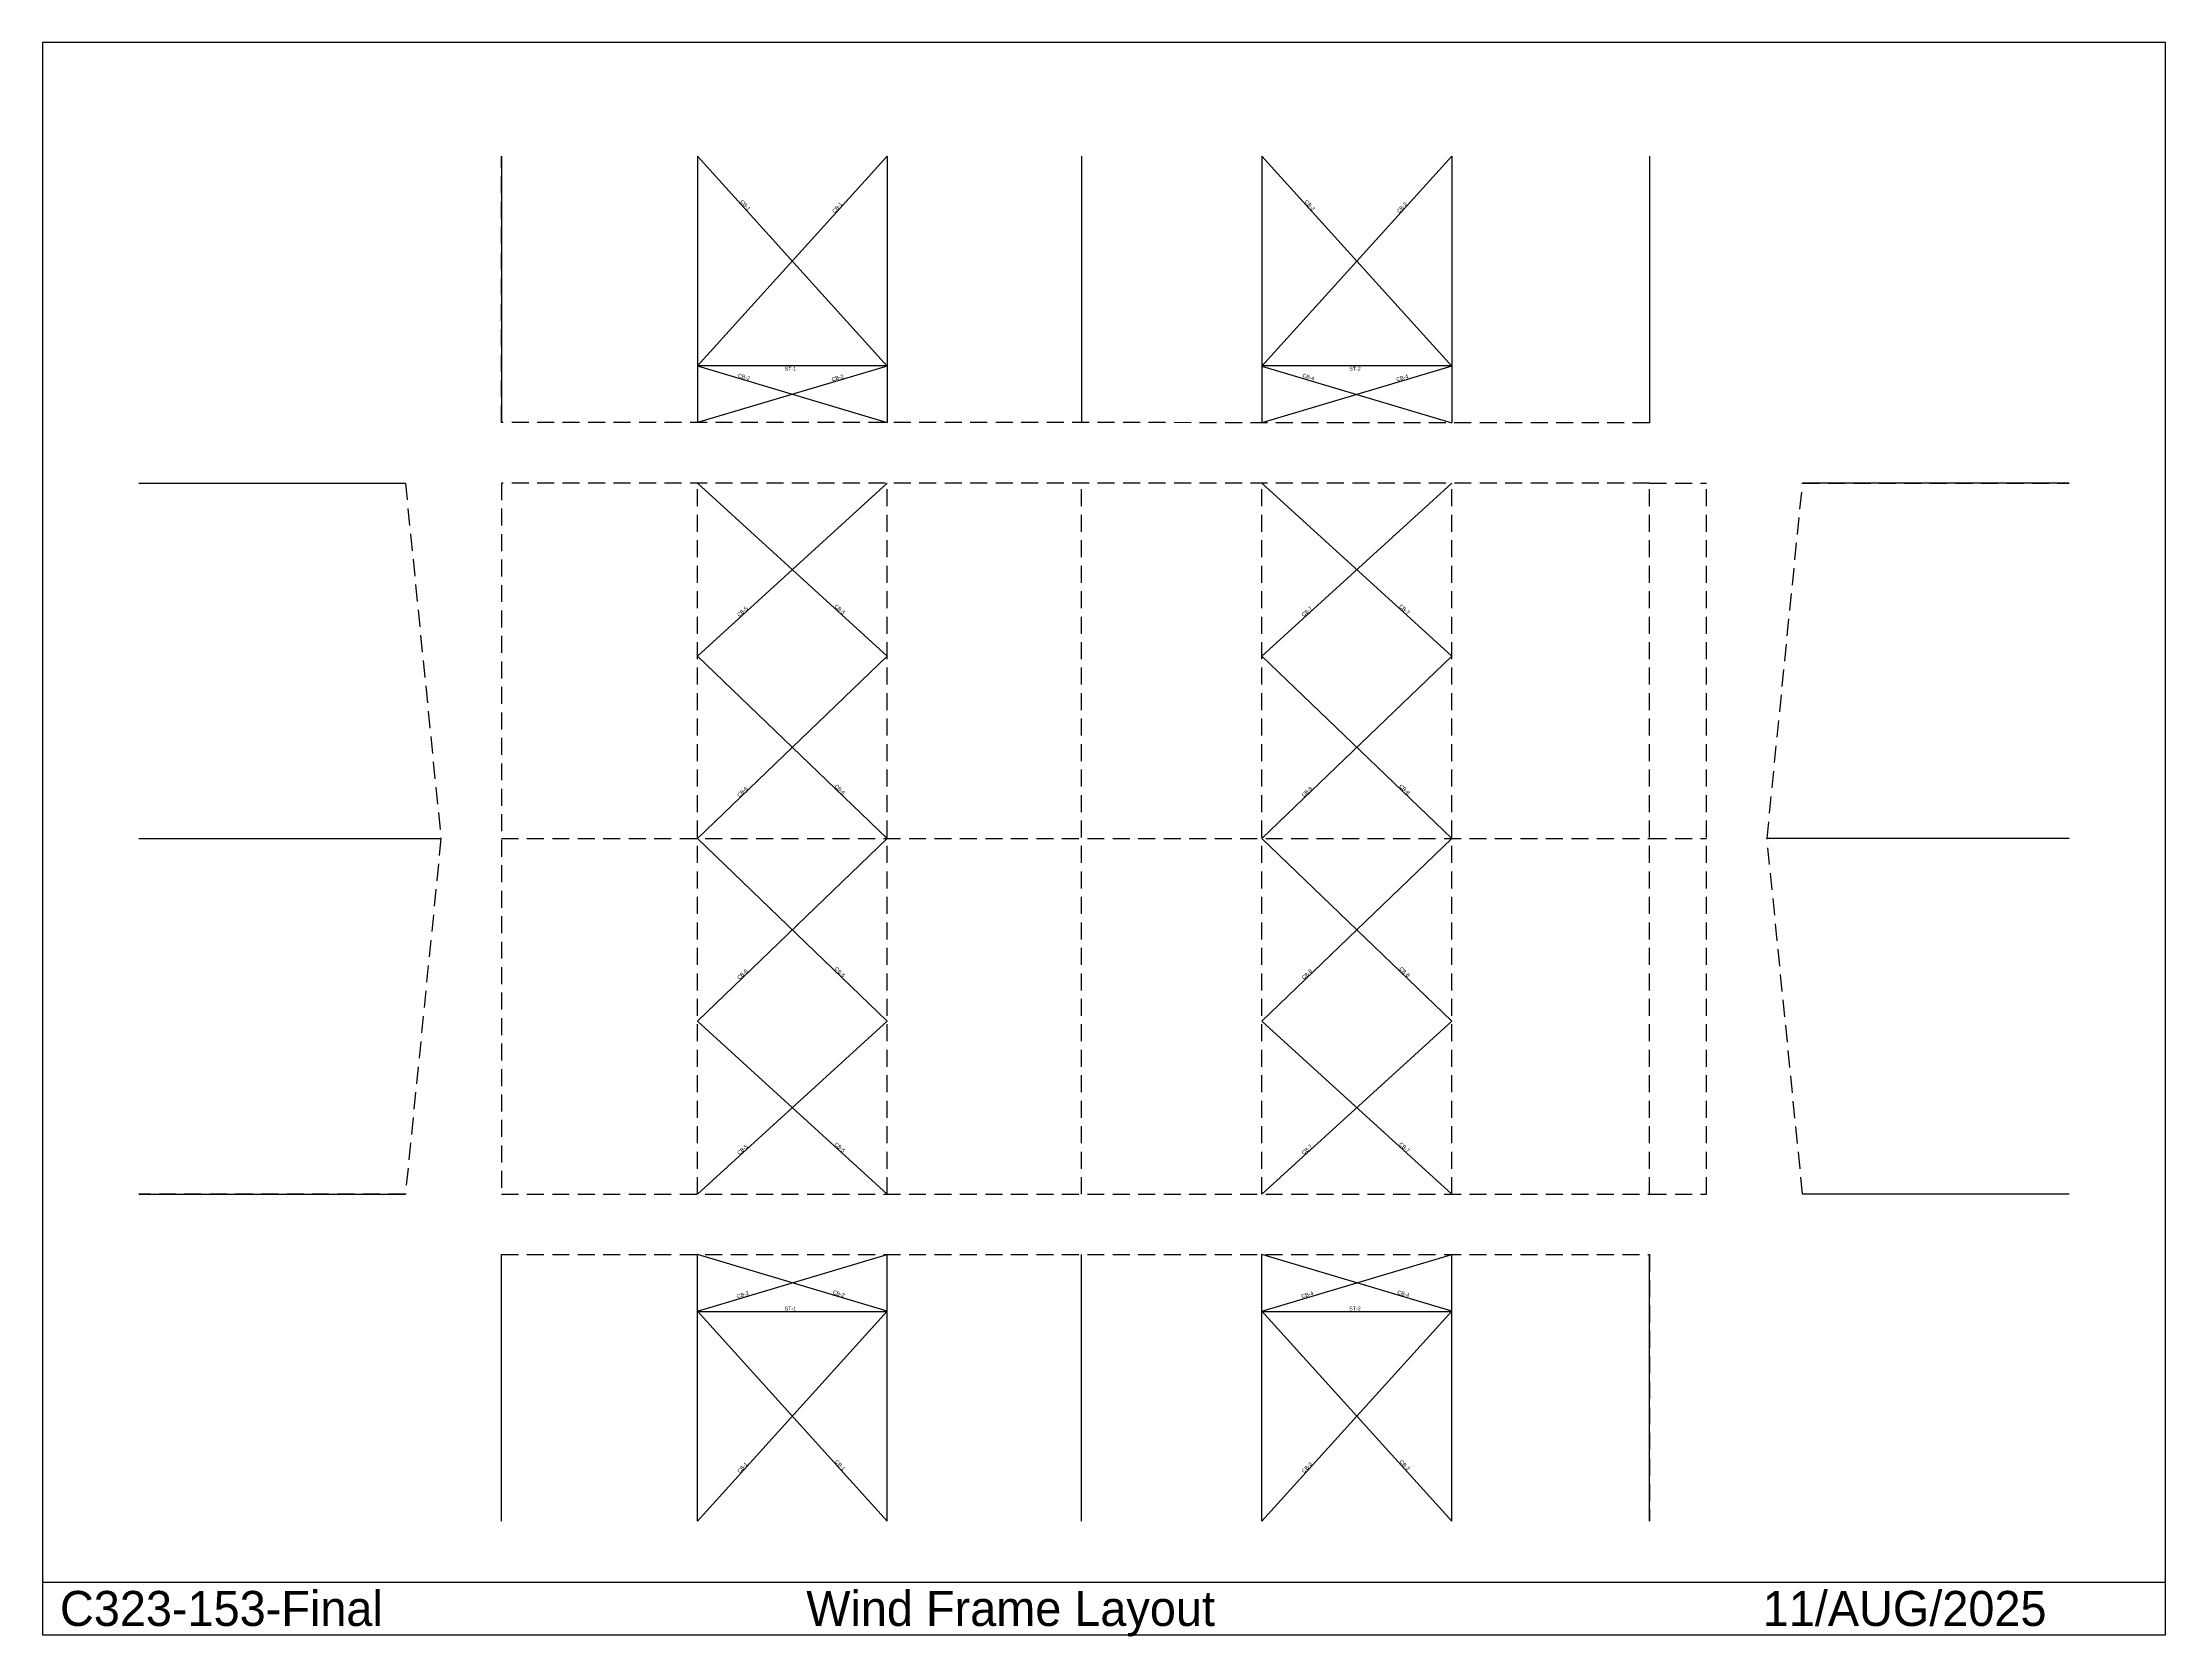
# Model space of a CAD drawing. Extents: x -14502 to 52587, y -13979 to 36394.
import ezdxf

# ---------------------------------------------------------------- set-up
doc = ezdxf.new("R2010")
doc.units = 0
doc.linetypes.add('CONTIN', pattern=[0])
doc.linetypes.add('DASHED', pattern=[805.05, 536.7, -268.35])
doc.layers.get('0').update_dxf_attribs({"linetype": 'CONTIN'})
for name, color, linetype in [('16', 7, 'CONTIN'), ('2', 7, 'CONTIN'), ('23', 7, 'DASHED'), ('3', 7, 'CONTIN'), ('4', 5, 'CONTIN'), ('8', 5, 'DASHED')]:
    doc.layers.add(name, color=color, linetype=linetype)

msp = doc.modelspace()

# ---------------------------------------------------------------- linework, layer by layer
for p, q in [((52586.668, 36394.324), (-14501.67, 36394.324)), ((-14501.67, 36394.324), (-14501.67, -13921.93)), ((52586.668, -13921.93), (52586.668, 36394.324)), ((-14501.67, -12261.493), (52586.668, -12261.493)), ((-14501.67, -13921.93), (52586.668, -13921.93))]:
    msp.add_line(p, q)
at = {"layer": '2'}
for p, q in [((12176.864, 26176.637), (6212.266, 26177.031)), ((30021.863, 26175.463), (24047.264, 26175.855)), ((6212.7, -3705.05), (12177.3, -3705.05)), ((24047.701, -3705.05), (30022.301, -3705.05))]:
    msp.add_line(p, q, dxfattribs=at)
at = {"layer": '23'}
for p, q in [((6200, 0), (6200, 22470)), ((12190, 0), (12190, 22470)), ((18335, 0), (18335, 22470)), ((24035, 0), (24035, 22470)), ((30035, 0), (30035, 22470))]:
    msp.add_line(p, q, dxfattribs=at)
at = {"layer": '3'}
for p, q in [((12190.002, 32800.289), (6199.566, 26170.682)), ((6200.003, 32800.684), (12189.564, 26170.287)), ((30035, 32799.109), (24034.564, 26169.506)), ((24035, 32799.508), (30034.562, 26169.113)), ((12189.564, 26170.287), (6199.448, 24380.682)), ((6199.566, 26170.682), (12189.446, 24380.289)), ((30034.562, 26169.113), (24034.445, 24379.508)), ((24034.564, 26169.506), (30034.445, 24379.109)), ((6200, 22470), (12190, 17001.799)), ((12190, 22470), (6200, 17001.799)), ((24035, 22470), (30035, 17001.799)), ((30035, 22470), (24035, 17001.799)), ((6200, 17001.799), (12190, 11235)), ((12190, 17001.799), (6200, 11235)), ((24035, 17001.799), (30035, 11235)), ((30035, 17001.799), (24035, 11235)), ((6200, 11235), (12190, 5468.2)), ((12190, 11235), (6200, 5468.2)), ((24035, 11235), (30035, 5468.2)), ((30035, 11235), (24035, 5468.2)), ((6200, 5468.2), (12190, 0)), ((12190, 5468.2), (6200, 0)), ((24035, 5468.2), (30035, 0)), ((30035, 5468.2), (24035, 0)), ((6200, -3698.7), (12190, -1908.7)), ((12190, -3698.7), (6200, -1908.7)), ((24035, -3698.7), (30035, -1908.7)), ((30035, -3698.7), (24035, -1908.7)), ((6200, -10328.699), (12190, -3698.7)), ((12190, -10328.699), (6200, -3698.7)), ((24035, -10328.699), (30035, -3698.7)), ((30035, -10328.699), (24035, -3698.7))]:
    msp.add_line(p, q, dxfattribs=at)
at = {"layer": '4'}
for p, q in [((0.003, 32801.094), (-0.552, 24381.092)), ((6200.003, 32800.684), (6199.448, 24380.682)), ((12190.002, 32800.289), (12189.446, 24380.289)), ((18335.002, 32799.883), (18334.447, 24379.883)), ((24035, 32799.508), (24034.445, 24379.508)), ((30035, 32799.109), (30034.445, 24379.109)), ((36285, 32798.699), (36284.445, 24378.697)), ((-11452.2, 22470), (-3032.2, 22470)), ((49537.199, 22470), (41117.199, 22470)), ((-11452.201, 11235), (-1908.701, 11234.999)), ((49537.199, 11235), (39993.699, 11234.999)), ((-11452.201, 0), (-3032.201, 0)), ((49537.199, 0), (41117.199, 0)), ((0, -10328.699), (0, -1908.7)), ((6200, -10328.699), (6200, -1908.7)), ((12190, -10328.699), (12190, -1908.7)), ((18335, -10328.699), (18335, -1908.7)), ((24035, -10328.699), (24035, -1908.7)), ((30035, -10328.699), (30035, -1908.7)), ((36285, -10328.699), (36285, -1908.7))]:
    msp.add_line(p, q, dxfattribs=at)
at = {"layer": '8'}
for p, q in [((-0.555, 24381.092), (0, 32801.094)), ((36285, 32798.699), (36284.445, 24378.697)), ((36284.445, 24378.697), (-0.555, 24381.092)), ((-11452.2, 22470), (-3032.2, 22470)), ((-3032.2, 22470), (-1908.701, 11234.999)), ((0, 22470), (0, 0)), ((36285, 22470), (0, 22470)), ((36285, 0), (36285, 22470)), ((36285, 22470), (38085, 22470)), ((38085, 0), (38085, 22470)), ((39993.699, 11234.999), (41117.199, 22470)), ((41117.199, 22470), (49537.199, 22470)), ((-1908.701, 11234.999), (-3032.201, 0)), ((0, 11235), (36285, 11235)), ((36285, 11235), (38085, 11235)), ((41117.199, 0), (39993.699, 11234.999)), ((-3032.201, 0), (-11452.201, 0)), ((0, 0), (36285, 0)), ((36285, 0), (38085, 0)), ((49537.199, 0), (41117.199, 0)), ((0, -10328.699), (0, -1908.7)), ((0, -1908.7), (36285, -1908.7)), ((36285, -1908.7), (36285, -10328.699))]:
    msp.add_line(p, q, dxfattribs=at)

# ---------------------------------------------------------------- texts
for s, p in [('C323-153-Final', (-13948.19, -13645.19)), ('Wind Frame Layout', (9633.36, -13645.19)), ('11/AUG/2025', (39856.656, -13645.19))]:
    msp.add_text(s, height=1106.958).set_placement(p)
at = {"layer": '16'}
for s, rotation, p in [('CB-1', 312.093, (7533.94, 31354.508)), ('CB-1', 47.899, (10528.914, 30992.445)), ('CB-3', 312.141, (25371.289, 31353.195)), ('CB-3', 47.852, (28371.264, 30991.404)), ('CB-2', 343.358, (7463.411, 25823.396)), ('ST-1', 359.996, (8950.716, 26024.451)), ('CB-2', 16.634, (10458.4, 25683.564)), ('CB-4', 343.385, (25300.877, 25822.113)), ('ST-2', 359.996, (26790.711, 26023.273)), ('CB-4', 16.608, (28300.867, 25682.496)), ('CB-5', 42.393, (7517.414, 18234.93)), ('CB-5', -42.393, (10512.414, 18563.729)), ('CB-7', 42.345, (25354.777, 18235.08)), ('CB-7', -42.345, (28354.781, 18563.578)), ('CB-6', 43.912, (7521.837, 12538.063)), ('CB-6', -43.912, (10516.837, 12876.298)), ('CB-8', 43.865, (25359.197, 12538.211)), ('CB-8', -43.865, (28359.199, 12876.151)), ('CB-6', 43.912, (7521.837, 6771.263)), ('CB-6', -43.912, (10516.837, 7109.497)), ('CB-8', 43.865, (25359.197, 6771.41)), ('CB-8', -43.865, (28359.199, 7109.351)), ('CB-5', 42.393, (7517.414, 1233.131)), ('CB-5', -42.393, (10512.414, 1561.928)), ('CB-7', 42.345, (25354.777, 1233.281)), ('CB-7', -42.345, (28354.781, 1561.779)), ('CB-2', 16.638, (7463.868, -3290.536)), ('CB-2', 343.362, (10458.868, -3150.903)), ('CB-4', 16.612, (25301.338, -3290.429)), ('CB-4', 343.388, (28301.338, -3151.01)), ('CB-1', 47.903, (7534.033, -8821.652)), ('CB-1', 312.097, (10529.033, -8459.787)), ('CB-3', 47.856, (25371.385, -8821.517)), ('CB-3', 312.144, (28371.385, -8459.923))]:
    msp.add_text(s, height=121.92, rotation=rotation, dxfattribs=at).set_placement(p)
for s, p in [('ST-1', (8951.16, -3674.569)), ('ST-2', (26791.162, -3674.569))]:
    msp.add_text(s, height=121.92, dxfattribs=at).set_placement(p)

doc.saveas('drawing.dxf')
